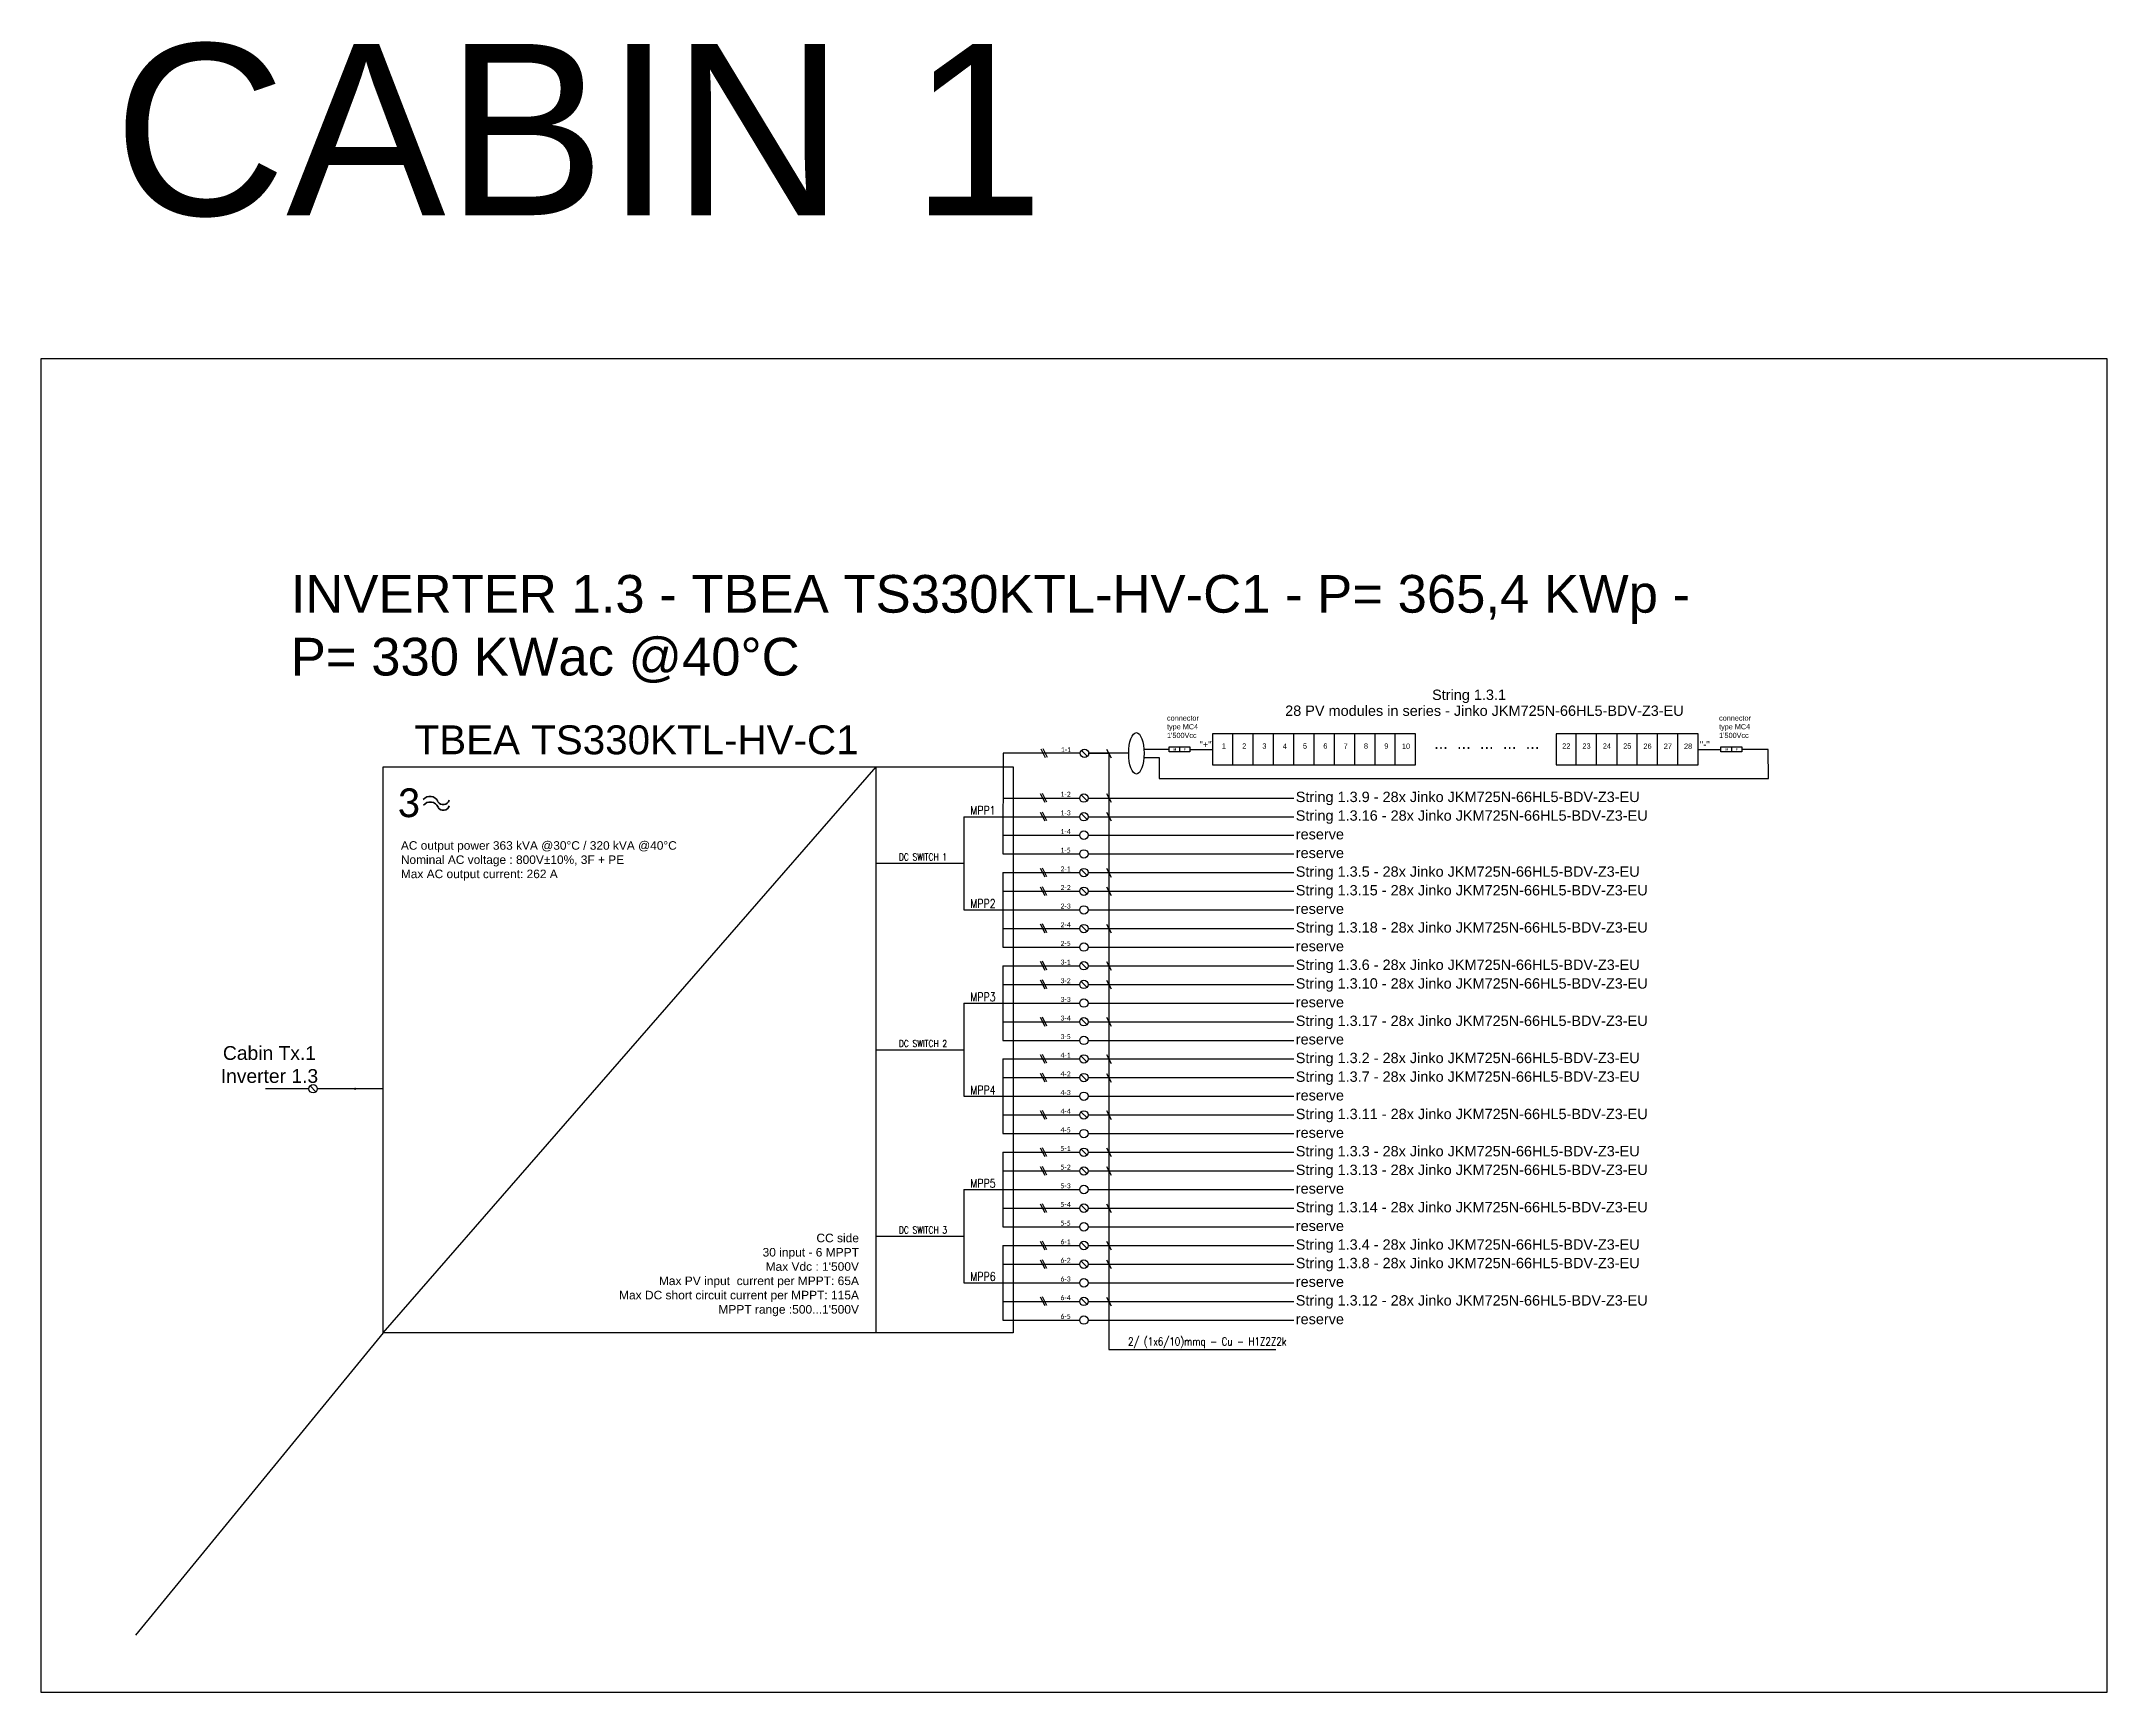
# Model space of a CAD drawing. Header units: millimetres. Extents: x 14856 to 141494, y 133975 to 167686.
# Drawn here: x 43500 to 55562, y 158047 to 167686 of the extents above; entities that cross this region are included whole.
import ezdxf

# ---------------------------------------------------------------- set-up
doc = ezdxf.new("R2010")
doc.units = ezdxf.units.MM
doc.linetypes.add('TRATTEGGIATA', pattern=[19.05, 12.7, -6.35])
doc.layers.add('-Testi', color=1, linetype='Continuous')
doc.layers.add('TRATTEGGIATA', color=40, linetype='TRATTEGGIATA')
doc.styles.add('Legend', font='calibri.ttf')
doc.styles.add('SIMPLEX', font='SIMPLEX', dxfattribs={"width": 0.8})
doc.styles.get("Standard").update_dxf_attribs({"font": 'arial.ttf'})

# ---------------------------------------------------------------- blocks, each defined once
blk = doc.blocks.new('P00102')
at = {"color": 1, "linetype": 'ByBlock', "lineweight": 25}
for p, q in [((0, 4), (-4, -4)), ((2, 4), (-2, -4)), ((4, 4), (0, -4))]:
    blk.add_line(p, q, dxfattribs=at)
blk = doc.blocks.new('P00')
at = {"color": 1}
for points in [[(-19, 26), (7, -25)], [(20, -25), (-6, 26)]]:
    blk.add_lwpolyline(points, dxfattribs=at)

msp = doc.modelspace()

# ---------------------------------------------------------------- linework, layer by layer
for points in [[(49721, 163555), (49747, 163504)], [(49721, 163555), (49747, 163504)], [(50147, 163568), (50147, 163538)], [(50340, 163644), (50340, 163462), (51526, 163462), (51526, 163644), (50340, 163644)], [(50459, 163462), (50459, 163644)], [(50577, 163462), (50577, 163643)], [(50696, 163461), (50696, 163643)], [(50814, 163462), (50814, 163644)], [(50933, 163462), (50933, 163643)], [(51052, 163461), (51052, 163643)], [(51170, 163462), (51170, 163644)], [(51289, 163462), (51289, 163643)], [(51407, 163461), (51407, 163643)], [(52346, 163644), (52346, 163462), (53176, 163462), (53176, 163644), (52346, 163644)], [(52464, 163462), (52464, 163644)], [(52583, 163462), (52583, 163643)], [(52702, 163461), (52702, 163643)], [(52820, 163462), (52820, 163644)], [(52939, 163462), (52939, 163643)], [(52939, 163462), (52939, 163643)], [(53057, 163461), (53057, 163643)], [(53057, 163461), (53057, 163643)], [(53176, 163462), (53176, 163644)], [(53370, 163568), (53370, 163538)], [(45496, 160147), (48375, 163451)], [(48375, 160147), (48375, 163451)], [(49118, 163530), (49115, 162943)], [(49610, 163512), (49575, 163547)], [(49614, 163530), (49734, 163530), (49734, 160050)], [(50207, 163553), (50340, 163553)], [(53176, 163553), (53309, 163553)], [(49607, 163252), (49572, 163287)], [(49721, 163295), (49747, 163244)], [(48887, 163160), (49115, 163160)], [(48887, 163160), (48887, 162616)], [(49607, 163143), (49572, 163178)], [(49721, 163186), (49747, 163135)], [(48375, 162888), (48887, 162888)], [(49115, 162834), (49115, 162399)], [(49607, 162817), (49572, 162851)], [(49721, 162859), (49747, 162808)], [(49607, 162708), (49572, 162742)], [(49721, 162751), (49747, 162700)], [(48887, 162616), (49115, 162616)], [(49607, 162490), (49572, 162525)], [(49721, 162533), (49747, 162482)], [(49115, 162290), (49115, 161854)], [(49607, 162272), (49572, 162307)], [(49721, 162315), (49747, 162264)], [(49607, 162163), (49572, 162198)], [(49721, 162206), (49747, 162155)], [(48887, 162072), (49115, 162072)], [(48887, 162072), (48887, 161528)], [(49721, 161989), (49747, 161938)], [(49607, 161946), (49572, 161981)], [(48375, 161800), (48887, 161800)], [(49115, 161746), (49115, 161310)], [(49607, 161728), (49572, 161763)], [(49721, 161771), (49747, 161720)], [(49607, 161619), (49572, 161654)], [(49721, 161662), (49747, 161611)], [(45104, 161555), (45070, 161589)], [(45496, 161572), (45112, 161572)], [(48887, 161528), (49115, 161528)], [(49607, 161402), (49572, 161436)], [(49721, 161445), (49747, 161393)], [(49115, 161201), (49115, 160766)], [(49607, 161184), (49572, 161219)], [(49721, 161227), (49747, 161176)], [(49607, 161075), (49572, 161110)], [(49721, 161118), (49747, 161067)], [(48887, 160984), (49115, 160984)], [(48887, 160984), (48887, 160439)], [(49721, 160900), (49747, 160849)], [(49607, 160857), (49572, 160892)], [(48375, 160712), (48887, 160712)], [(49607, 160640), (49572, 160675)], [(49721, 160683), (49747, 160632)], [(49115, 160657), (49115, 160222)], [(49607, 160531), (49572, 160566)], [(49721, 160574), (49747, 160523)], [(48887, 160439), (49115, 160439)], [(49607, 160313), (49572, 160348)], [(49721, 160356), (49747, 160305)], [(49734, 160050), (50709, 160050)]]:
    msp.add_lwpolyline(points)
at = {"color": 40}
for points in [[(49940, 163555), (50085, 163555)], [(49568, 163530), (49118, 163530)], [(49850, 163530), (49617, 163530)], [(49940, 163505), (50029, 163505), (50029, 163383), (53586, 163383), (53585, 163553), (53431, 163553)]]:
    msp.add_lwpolyline(points, dxfattribs=at)
for points in [[(50086, 163568), (50207, 163568), (50207, 163538), (50086, 163538)], [(53309, 163568), (53431, 163568), (53431, 163538), (53309, 163538)], [(45496, 163451), (49176, 163451), (49176, 160147), (45496, 160147)]]:
    msp.add_lwpolyline(points, close=True)
at = {"color": 40, "linetype": 'Continuous'}
for points in [[(49115, 163269), (49565, 163269)], [(49614, 163269), (50814, 163269)], [(49115, 163160), (49565, 163160)], [(49614, 163160), (50814, 163160)], [(49115, 162834), (49565, 162834)], [(49614, 162834), (50814, 162834)], [(49115, 162725), (49565, 162725)], [(49614, 162725), (50814, 162725)], [(49115, 162507), (49565, 162507)], [(49614, 162507), (50814, 162507)], [(49115, 162290), (49565, 162290)], [(49614, 162290), (50814, 162290)], [(49115, 162181), (49565, 162181)], [(49614, 162181), (50814, 162181)], [(49115, 161963), (49565, 161963)], [(49614, 161963), (50814, 161963)], [(49115, 161746), (49565, 161746)], [(49614, 161746), (50814, 161746)], [(49614, 161637), (50814, 161637)], [(49115, 161419), (49565, 161419)], [(49614, 161419), (50814, 161419)], [(49614, 161201), (50814, 161201)], [(49614, 161092), (50814, 161092)], [(49614, 160875), (50814, 160875)], [(49614, 160657), (50814, 160657)], [(49614, 160548), (50814, 160548)], [(49614, 160331), (50814, 160331)]]:
    msp.add_lwpolyline(points, dxfattribs=at)
at = {"color": 8, "linetype": 'Continuous'}
for points in [[(49115, 163052), (49565, 163052)], [(49614, 163052), (50814, 163052)], [(49115, 162943), (49565, 162943)], [(49614, 162943), (50814, 162943)], [(49115, 162616), (49565, 162616)], [(49614, 162616), (50814, 162616)], [(49115, 162399), (49565, 162399)], [(49614, 162399), (50814, 162399)], [(49115, 162072), (49565, 162072)], [(49614, 162072), (50814, 162072)], [(49115, 161854), (49565, 161854)], [(49614, 161854), (50814, 161854)], [(49115, 161528), (49565, 161528)], [(49614, 161528), (50814, 161528)], [(49115, 161310), (49565, 161310)], [(49614, 161310), (50814, 161310)], [(49115, 160984), (49565, 160984)], [(49614, 160984), (50814, 160984)], [(49115, 160766), (49565, 160766)], [(49614, 160766), (50814, 160766)], [(49115, 160439), (49565, 160439)], [(49614, 160439), (50814, 160439)], [(49115, 160222), (49565, 160222)], [(49614, 160222), (50814, 160222)]]:
    msp.add_lwpolyline(points, dxfattribs=at)
at = {"color": 4}
msp.add_lwpolyline([(45062, 161572), (44810, 161572)], dxfattribs=at)
at = {"color": 7}
for centre in [(49592, 163530), (49589, 163269), (49589, 163160), (49589, 162834), (49589, 162725), (49589, 162507), (49589, 162290), (49589, 162181), (49589, 161963), (49589, 161746), (49589, 161637), (49589, 161419), (49589, 161201), (49589, 161092), (49589, 160875), (49589, 160657), (49589, 160548), (49589, 160331)]:
    msp.add_circle(centre, 24.6, dxfattribs=at)
at = {"color": 8}
for centre in [(49589, 163052), (49589, 162943), (49589, 162616), (49589, 162399), (49589, 162072), (49589, 161854), (49589, 161528), (49589, 161310), (49589, 160984), (49589, 160766), (49589, 160439), (49589, 160222)]:
    msp.add_circle(centre, 24.6, dxfattribs=at)
msp.add_circle((45087, 161572), 24.6)
at = {"lineweight": 35}
for centre, radius, start, end in [((45770, 163229), 50.1, 22.5771, 141.9874), ((45771, 163196), 50.1, 22.5771, 141.9874), ((45847, 163267), 36.5, 211.9962, 342.6174), ((45848, 163234), 36.5, 211.9962, 342.6174)]:
    msp.add_arc(centre, radius, start, end, dxfattribs=at)
msp.add_ellipse((49895, 163530), major_axis=(0, -121), ratio=0.370747)
at = {"layer": 'Defpoints', "color": 1}
msp.add_line((45496, 160147), (44051, 158383), dxfattribs=at)
msp.add_lwpolyline([(43500, 165834), (55562, 165834), (55562, 158047), (43500, 158047)], close=True, dxfattribs=at)
at = {"layer": 'TRATTEGGIATA', "color": 40, "linetype": 'Continuous', "ltscale": 0.5}
for points in [[(49115, 161637), (49565, 161637)], [(49115, 161201), (49565, 161201)], [(49115, 161092), (49565, 161092)], [(49115, 160875), (49565, 160875)], [(49115, 160657), (49565, 160657)], [(49115, 160548), (49565, 160548)], [(49115, 160331), (49565, 160331)]]:
    msp.add_lwpolyline(points, dxfattribs=at)

# ---------------------------------------------------------------- block references
for name, p in [('P00', (49356, 163530)), ('P00', (49353, 163269)), ('P00', (49353, 163161)), ('P00', (49353, 162834)), ('P00', (49353, 162725)), ('P00', (49353, 162508)), ('P00', (49353, 162290)), ('P00', (49353, 162181)), ('P00', (49353, 161963)), ('P00', (49353, 161746)), ('P00', (49353, 161637)), ('P00102', (45332, 161572)), ('P00', (49353, 161419)), ('P00', (49353, 161201)), ('P00', (49353, 161093)), ('P00', (49353, 160875)), ('P00', (49353, 160657)), ('P00', (49353, 160548)), ('P00', (49353, 160331))]:
    msp.add_blockref(name, p)

# ---------------------------------------------------------------- texts
at = {"layer": '-Testi', "color": 7, "attachment_point": 5, "style": 'SIMPLEX'}
for s, insert, char_height, width in [('MPP1', (48999, 163197), 50, 54.43), ('DC SWITCH 1', (48649, 162925), 40, 391.73), ('MPP2', (48999, 162653), 50, 54.43), ('MPP3', (48999, 162108), 50, 54.43), ('DC SWITCH 2', (48649, 161836), 40, 391.73), ('MPP4', (48999, 161564), 50, 54.43), ('MPP5', (48999, 161020), 50, 54.43), ('DC SWITCH 3', (48649, 160748), 40, 391.73), ('MPP6', (48999, 160476), 50, 54.43), ('2/ (1x6/10)mmq - Cu - H1Z2Z2k', (50309, 160089), 46.62, 1811.15)]:
    msp.add_mtext(s, dxfattribs=dict(at, insert=insert, char_height=char_height, width=width))
for s, insert, char_height, width, attachment_point in [('CABIN 1', (43921, 167671), 1000, 9076.37, 1), ('INVERTER 1.3 - TBEA TS330KTL-HV-C1 - P= 365,4 KWp - P= 330 KWac @40°C', (44957, 164571), 220, 8459.92, 1), ('28 PV modules in series - {\\C7;Jinko JKM725N-66HL5-BDV-Z3-EU}', (50764, 163809), 60.44, 2681.98, 1), ('TBEA TS330KTL-HV-C1', (45680, 163693), 168.7, 3487.59, 1), ("connector type MC4\\P1'500Vcc", (50074, 163751), 30.34, 266.35, 1), ("connector type MC4\\P1'500Vcc", (53298, 163751), 30.34, 266.35, 1), ('\\pxql;{\\fArial|b1|i0|c0|p34;M}', (50111, 163560), 13.78, 16.7, 1), ('\\pxql;{\\fArial|b1|i0|c0|p34;F}', (50172, 163560), 13.78, 16.7, 1), ("''+''", (50263, 163601), 38.1, 72.4, 1), ('1 ', (50394, 163588), 30.8, 30.84, 1), ('2 ', (50513, 163588), 30.8, 30.84, 1), ('3 ', (50631, 163588), 30.8, 30.84, 1), ('4 ', (50750, 163587), 30.8, 30.84, 1), ('5 ', (50868, 163588), 30.8, 30.84, 1), ('6 ', (50987, 163588), 30.8, 30.84, 1), ('7 ', (51105, 163587), 30.8, 30.84, 1), ('8 ', (51224, 163588), 30.8, 30.84, 1), ('9 ', (51343, 163588), 30.8, 30.84, 1), ('10 ', (51446, 163587), 30.8, 30.84, 1), ('...  ...  ...  ...  ... ', (51634, 163625), 68.89, 747.03, 1), ('22 ', (52382, 163588), 30.8, 30.84, 1), ('23 ', (52500, 163588), 30.8, 30.84, 1), ('24 ', (52619, 163588), 30.8, 30.84, 1), ('25 ', (52738, 163588), 30.8, 30.84, 1), ('26 ', (52856, 163587), 30.8, 30.84, 1), ('27', (52975, 163587), 30.8, 30.84, 1), ('28 ', (53093, 163587), 30.8, 30.84, 1), ("''-''", (53185, 163601), 38.1, 72.4, 1), ('\\pxql;{\\fArial|b1|i0|c0|p34;M}', (53335, 163560), 13.78, 16.7, 1), ('\\pxql;{\\fArial|b1|i0|c0|p34;F}', (53395, 163560), 13.78, 16.7, 1), ('AC output power 363 kVA @30°C / 320 kVA @40°C\\PNominal AC voltage : 800V±10%, 3F + PE \\PMax AC output current: 262 A', (45600, 163017), 49.77, 2205.22, 1), ('\\pxqc;Cabin Tx.1\\PInverter 1.3', (44377, 161821), 80.48, 910.84, 1), ("CC side\\P30 input - 6 MPPT \\PMax Vdc : 1'500V\\PMax PV input  current per MPPT: 65A\\PMax DC short circuit current per MPPT: 115A \\PMPPT range :500...1'500V ", (48275, 160726), 50, 1795.44, 3)]:
    msp.add_mtext(s, dxfattribs=dict(insert=insert, char_height=char_height, width=width, attachment_point=attachment_point))
at = {"color": 7, "char_height": 60.44, "width": 4500, "attachment_point": 1}
for s, insert in [('String 1.3.1 ', (51622, 163902)), ('String 1.3.9 - 28x Jinko JKM725N-66HL5-BDV-Z3-EU', (50826, 163306)), ('String 1.3.16 - 28x Jinko JKM725N-66HL5-BDV-Z3-EU', (50826, 163197)), ('String 1.3.5 - 28x Jinko JKM725N-66HL5-BDV-Z3-EU', (50826, 162870)), ('String 1.3.15 - 28x Jinko JKM725N-66HL5-BDV-Z3-EU', (50826, 162761)), ('String 1.3.18 - 28x Jinko JKM725N-66HL5-BDV-Z3-EU', (50826, 162544)), ('String 1.3.6 - 28x Jinko JKM725N-66HL5-BDV-Z3-EU', (50826, 162326)), ('String 1.3.10 - 28x Jinko JKM725N-66HL5-BDV-Z3-EU', (50826, 162217)), ('String 1.3.17 - 28x Jinko JKM725N-66HL5-BDV-Z3-EU', (50826, 161999)), ('String 1.3.2 - 28x Jinko JKM725N-66HL5-BDV-Z3-EU', (50826, 161782)), ('String 1.3.7 - 28x Jinko JKM725N-66HL5-BDV-Z3-EU', (50826, 161673)), ('String 1.3.11 - 28x Jinko JKM725N-66HL5-BDV-Z3-EU', (50826, 161455)), ('String 1.3.3 - 28x Jinko JKM725N-66HL5-BDV-Z3-EU', (50826, 161238)), ('String 1.3.13 - 28x Jinko JKM725N-66HL5-BDV-Z3-EU', (50826, 161129)), ('String 1.3.14 - 28x Jinko JKM725N-66HL5-BDV-Z3-EU', (50826, 160911)), ('String 1.3.4 - 28x Jinko JKM725N-66HL5-BDV-Z3-EU', (50826, 160693)), ('String 1.3.8 - 28x Jinko JKM725N-66HL5-BDV-Z3-EU', (50826, 160585)), ('String 1.3.12 - 28x Jinko JKM725N-66HL5-BDV-Z3-EU', (50826, 160367))]:
    msp.add_mtext(s, dxfattribs=dict(at, insert=insert))
at = {"color": 7, "char_height": 28.9, "width": 87.84, "attachment_point": 1, "style": 'Legend'}
for s, insert in [('1-1', (49454, 163566)), ('1-2', (49452, 163306)), ('1-3', (49452, 163197)), ('2-1', (49452, 162870)), ('2-2', (49452, 162761)), ('2-4', (49452, 162544)), ('3-1', (49452, 162326)), ('3-2', (49452, 162217)), ('3-4', (49452, 161999)), ('4-1', (49452, 161782)), ('4-2', (49452, 161673)), ('4-4', (49452, 161455)), ('5-1', (49452, 161238)), ('5-2', (49452, 161129)), ('5-4', (49452, 160911)), ('6-1', (49452, 160693)), ('6-2', (49452, 160585)), ('6-4', (49452, 160367))]:
    msp.add_mtext(s, dxfattribs=dict(at, insert=insert))
at = {"insert": (45578, 163326), "char_height": 169, "width": 2757.72, "attachment_point": 1, "style": 'Legend'}
msp.add_mtext('3', dxfattribs=at)
at = {"color": 8, "char_height": 28.9, "width": 87.84, "attachment_point": 1, "style": 'Legend'}
for s, insert in [('1-4', (49452, 163088)), ('1-5', (49452, 162979)), ('2-3', (49452, 162653)), ('2-5', (49452, 162435)), ('3-3', (49452, 162108)), ('3-5', (49452, 161891)), ('4-3', (49452, 161564)), ('4-5', (49452, 161346)), ('5-3', (49452, 161020)), ('5-5', (49452, 160802)), ('6-3', (49452, 160476)), ('6-5', (49452, 160258))]:
    msp.add_mtext(s, dxfattribs=dict(at, insert=insert))
at = {"color": 8, "char_height": 60.4, "width": 4500, "attachment_point": 1}
for insert in [(50826, 163088), (50826, 162979), (50826, 162653), (50826, 162435), (50826, 162108), (50826, 161891), (50826, 161564), (50826, 161346), (50826, 161020), (50826, 160802), (50826, 160476), (50826, 160258)]:
    msp.add_mtext('reserve', dxfattribs=dict(at, insert=insert))

doc.saveas('drawing.dxf')
